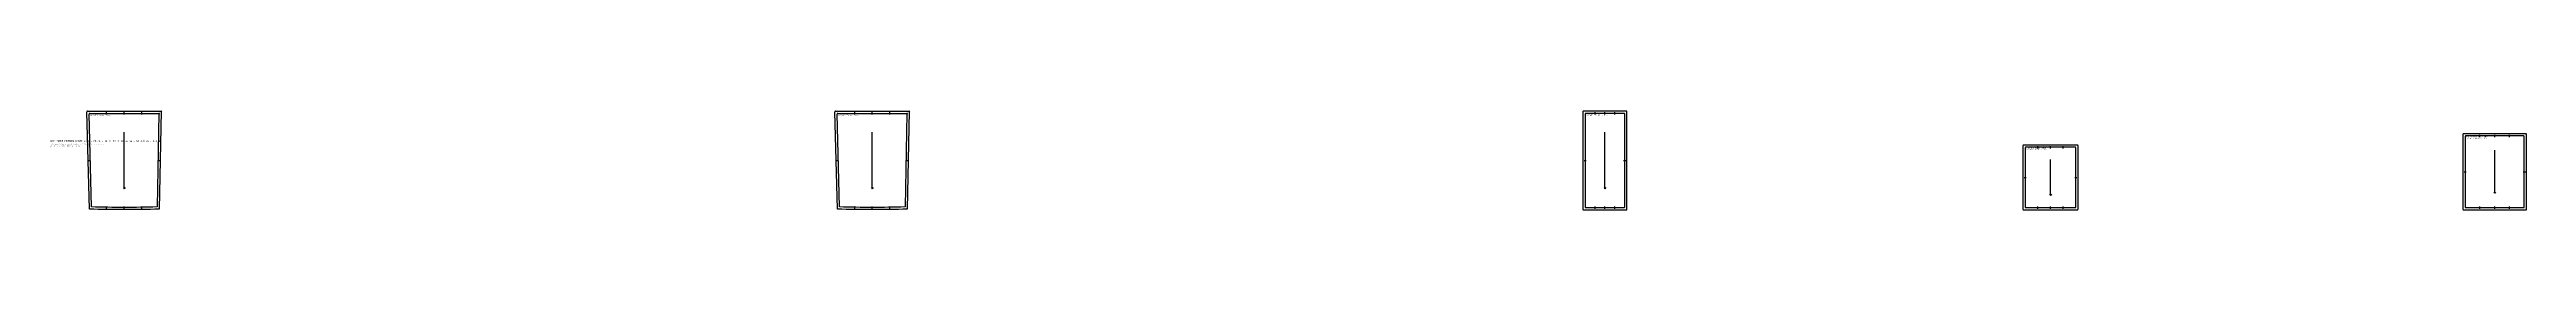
# Model space of a CAD drawing. Header units: millimetres. Extents: x 20 to 11279, y 290 to 7070.
# Drawn here: x 20 to 11279, y 290 to 740 of the extents above; entities that cross this region are included whole.
import ezdxf

# ---------------------------------------------------------------- set-up
doc = ezdxf.new("R2010")
doc.units = ezdxf.units.MM
for name, color, linetype in [('CUT', 1, 'CONTINUOUS'), ('GRAIN', 6, 'CONTINUOUS'), ('NOTCH', 3, 'CONTINUOUS'), ('STITCH', 5, 'CONTINUOUS'), ('TEXT', 7, 'CONTINUOUS')]:
    doc.layers.add(name, color=color, linetype=linetype)

msp = doc.modelspace()

# ---------------------------------------------------------------- linework, layer by layer
at = {"layer": 'CUT'}
for points in [[(193, 740), (527, 740), (530, 737), (529.94, 737.59), (529.77, 738.15), (529.49, 738.67), (529.12, 739.12), (528.67, 739.49), (528.15, 739.77), (527.59, 739.94), (527, 740), (518.1, 293), (518.1, 293), (498.34, 292.53), (478.58, 292.11), (458.81, 291.77), (439.05, 291.48), (419.29, 291.26), (399.52, 291.1), (379.76, 291.01), (360, 290.98), (340.24, 291.01), (320.48, 291.1), (300.71, 291.26), (280.95, 291.48), (261.19, 291.77), (241.42, 292.11), (221.66, 292.53), (201.9, 293), (190, 737), (193, 740), (192.41, 739.94), (191.85, 739.77), (191.33, 739.49), (190.88, 739.12), (190.51, 738.67), (190.23, 738.15), (190.06, 737.59), (190, 737)], [(3593, 740), (3927, 740), (3930, 737), (3929.94, 737.59), (3929.77, 738.15), (3929.49, 738.67), (3929.12, 739.12), (3928.67, 739.49), (3928.15, 739.77), (3927.59, 739.94), (3927, 740), (3918.1, 293), (3918.1, 293), (3898.34, 292.53), (3878.57, 292.11), (3858.81, 291.77), (3839.05, 291.48), (3819.29, 291.26), (3799.53, 291.1), (3779.76, 291.01), (3760, 290.98), (3740.24, 291.01), (3720.47, 291.1), (3700.71, 291.26), (3680.95, 291.48), (3661.19, 291.77), (3641.43, 292.11), (3621.66, 292.53), (3601.9, 293), (3590, 737), (3593, 740), (3592.41, 739.94), (3591.85, 739.77), (3591.33, 739.49), (3590.88, 739.12), (3590.51, 738.67), (3590.23, 738.15), (3590.06, 737.59), (3590, 737)], [(7187.6, 290), (7188.07, 290.05), (7188.52, 290.18), (7188.93, 290.4), (7189.3, 290.7), (7189.6, 291.07), (7189.82, 291.48), (7189.95, 291.93), (7190, 292.4), (7190, 737.6), (7189.95, 738.07), (7189.82, 738.52), (7189.6, 738.93), (7189.3, 739.3), (7188.93, 739.6), (7188.52, 739.82), (7188.07, 739.95), (7187.6, 740), (6992.4, 740), (6991.93, 739.95), (6991.48, 739.82), (6991.07, 739.6), (6990.7, 739.3), (6990.4, 738.93), (6990.18, 738.52), (6990.05, 738.07), (6990, 737.6), (6990, 292.4), (6990.05, 291.93), (6990.18, 291.48), (6990.4, 291.07), (6990.7, 290.7), (6991.07, 290.4), (6991.48, 290.18), (6991.93, 290.05), (6992.4, 290)], [(9238, 290), (9238.47, 290.05), (9238.92, 290.18), (9239.33, 290.4), (9239.7, 290.7), (9240, 291.07), (9240.22, 291.48), (9240.35, 291.93), (9240.4, 292.4), (9240.4, 582.8), (9240.35, 583.27), (9240.22, 583.72), (9240, 584.13), (9239.7, 584.5), (9239.33, 584.8), (9238.92, 585.02), (9238.47, 585.15), (9238, 585.2), (8992.4, 585.2), (8991.93, 585.15), (8991.48, 585.02), (8991.07, 584.8), (8990.7, 584.5), (8990.4, 584.13), (8990.18, 583.72), (8990.05, 583.27), (8990, 582.8), (8990, 292.4), (8990.05, 291.93), (8990.18, 291.48), (8990.4, 291.07), (8990.7, 290.7), (8991.07, 290.4), (8991.48, 290.18), (8991.93, 290.05), (8992.4, 290)], [(11276.4, 290), (11276.87, 290.05), (11277.32, 290.18), (11277.73, 290.4), (11278.1, 290.7), (11278.4, 291.07), (11278.62, 291.48), (11278.75, 291.93), (11278.8, 292.4), (11278.8, 634.4), (11278.75, 634.87), (11278.62, 635.32), (11278.4, 635.73), (11278.1, 636.1), (11277.73, 636.4), (11277.32, 636.62), (11276.87, 636.75), (11276.4, 636.8), (10992.4, 636.8), (10991.93, 636.75), (10991.48, 636.62), (10991.07, 636.4), (10990.7, 636.1), (10990.4, 635.73), (10990.18, 635.32), (10990.05, 634.87), (10990, 634.4), (10990, 292.4), (10990.05, 291.93), (10990.18, 291.48), (10990.4, 291.07), (10990.7, 290.7), (10991.07, 290.4), (10991.48, 290.18), (10991.93, 290.05), (10992.4, 290)]]:
    msp.add_lwpolyline(points, close=True, dxfattribs=at)
at = {"layer": 'GRAIN'}
for p, q in [((360, 386), (360, 644)), ((3760, 386), (3760, 644)), ((7090, 386), (7090, 644)), ((9115.2, 355.04), (9115.2, 520.16)), ((11134.4, 365.36), (11134.4, 561.44)), ((356, 392), (360, 386)), ((364, 392), (360, 386)), ((3756, 392), (3760, 386)), ((3764, 392), (3760, 386)), ((7086, 392), (7090, 386)), ((7094, 392), (7090, 386)), ((9111.2, 361.04), (9115.2, 355.04)), ((9119.2, 361.04), (9115.2, 355.04)), ((11130.4, 371.36), (11134.4, 365.36)), ((11138.4, 371.36), (11134.4, 365.36))]:
    msp.add_line(p, q, dxfattribs=at)
at = {"layer": 'NOTCH'}
for p, q in [((280, 725), (280, 735)), ((360, 725), (360, 735)), ((440, 725), (440, 735)), ((3680, 725), (3680, 735)), ((3760, 725), (3760, 735)), ((3840, 725), (3840, 735)), ((7045, 725), (7045, 735)), ((7090, 725), (7090, 735)), ((7135, 725), (7135, 735)), ((9057.6, 570.2), (9057.6, 580.2)), ((9115.2, 570.2), (9115.2, 580.2)), ((9172.8, 570.2), (9172.8, 580.2)), ((11067.2, 621.8), (11067.2, 631.8)), ((11134.4, 621.8), (11134.4, 631.8)), ((11201.6, 621.8), (11201.6, 631.8)), ((195, 515), (205, 515)), ((515, 515), (525, 515)), ((3595, 515), (3605, 515)), ((3915, 515), (3925, 515)), ((6995, 515), (7005, 515)), ((7175, 515), (7185, 515)), ((10995, 463.4), (11005, 463.4)), ((11263.8, 463.4), (11273.8, 463.4)), ((8995, 437.6), (9005, 437.6)), ((9225.4, 437.6), (9235.4, 437.6)), ((280, 295), (280, 305)), ((360, 295), (360, 305)), ((440, 295), (440, 305)), ((3680, 295), (3680, 305)), ((3760, 295), (3760, 305)), ((3840, 295), (3840, 305)), ((7045, 295), (7045, 305)), ((7090, 295), (7090, 305)), ((7135, 295), (7135, 305)), ((9057.6, 295), (9057.6, 305)), ((9115.2, 295), (9115.2, 305)), ((9172.8, 295), (9172.8, 305)), ((11067.2, 295), (11067.2, 305)), ((11134.4, 295), (11134.4, 305)), ((11201.6, 295), (11201.6, 305))]:
    msp.add_line(p, q, dxfattribs=at)
at = {"layer": 'STITCH'}
for points in [[(203, 730), (517, 730), (520, 727), (519.94, 727.59), (519.77, 728.15), (519.49, 728.67), (519.12, 729.12), (518.67, 729.49), (518.15, 729.77), (517.59, 729.94), (517, 730), (508.8, 303), (508.8, 303), (490.2, 302.53), (471.6, 302.11), (453, 301.77), (434.4, 301.48), (415.8, 301.26), (397.2, 301.1), (378.6, 301.01), (360, 300.98), (341.4, 301.01), (322.8, 301.1), (304.2, 301.26), (285.6, 301.48), (267, 301.77), (248.4, 302.11), (229.8, 302.53), (211.2, 303), (200, 727), (203, 730), (202.41, 729.94), (201.85, 729.77), (201.33, 729.49), (200.88, 729.12), (200.51, 728.67), (200.23, 728.15), (200.06, 727.59), (200, 727)], [(3603, 730), (3917, 730), (3920, 727), (3919.94, 727.59), (3919.77, 728.15), (3919.49, 728.67), (3919.12, 729.12), (3918.67, 729.49), (3918.15, 729.77), (3917.59, 729.94), (3917, 730), (3908.8, 303), (3908.8, 303), (3890.2, 302.53), (3871.6, 302.11), (3853, 301.77), (3834.4, 301.48), (3815.8, 301.26), (3797.2, 301.1), (3778.6, 301.01), (3760, 300.98), (3741.4, 301.01), (3722.8, 301.1), (3704.2, 301.26), (3685.6, 301.48), (3667, 301.77), (3648.4, 302.11), (3629.8, 302.53), (3611.2, 303), (3600, 727), (3603, 730), (3602.41, 729.94), (3601.85, 729.77), (3601.33, 729.49), (3600.88, 729.12), (3600.51, 728.67), (3600.23, 728.15), (3600.06, 727.59), (3600, 727)], [(7177.6, 300), (7178.07, 300.05), (7178.52, 300.18), (7178.93, 300.4), (7179.3, 300.7), (7179.6, 301.07), (7179.82, 301.48), (7179.95, 301.93), (7180, 302.4), (7180, 727.6), (7179.95, 728.07), (7179.82, 728.52), (7179.6, 728.93), (7179.3, 729.3), (7178.93, 729.6), (7178.52, 729.82), (7178.07, 729.95), (7177.6, 730), (7002.4, 730), (7001.93, 729.95), (7001.48, 729.82), (7001.07, 729.6), (7000.7, 729.3), (7000.4, 728.93), (7000.18, 728.52), (7000.05, 728.07), (7000, 727.6), (7000, 302.4), (7000.05, 301.93), (7000.18, 301.48), (7000.4, 301.07), (7000.7, 300.7), (7001.07, 300.4), (7001.48, 300.18), (7001.93, 300.05), (7002.4, 300)], [(9228, 300), (9228.47, 300.05), (9228.92, 300.18), (9229.33, 300.4), (9229.7, 300.7), (9230, 301.07), (9230.22, 301.48), (9230.35, 301.93), (9230.4, 302.4), (9230.4, 572.8), (9230.35, 573.27), (9230.22, 573.72), (9230, 574.13), (9229.7, 574.5), (9229.33, 574.8), (9228.92, 575.02), (9228.47, 575.15), (9228, 575.2), (9002.4, 575.2), (9001.93, 575.15), (9001.48, 575.02), (9001.07, 574.8), (9000.7, 574.5), (9000.4, 574.13), (9000.18, 573.72), (9000.05, 573.27), (9000, 572.8), (9000, 302.4), (9000.05, 301.93), (9000.18, 301.48), (9000.4, 301.07), (9000.7, 300.7), (9001.07, 300.4), (9001.48, 300.18), (9001.93, 300.05), (9002.4, 300)], [(11266.4, 300), (11266.87, 300.05), (11267.32, 300.18), (11267.73, 300.4), (11268.1, 300.7), (11268.4, 301.07), (11268.62, 301.48), (11268.75, 301.93), (11268.8, 302.4), (11268.8, 624.4), (11268.75, 624.87), (11268.62, 625.32), (11268.4, 625.73), (11268.1, 626.1), (11267.73, 626.4), (11267.32, 626.62), (11266.87, 626.75), (11266.4, 626.8), (11002.4, 626.8), (11001.93, 626.75), (11001.48, 626.62), (11001.07, 626.4), (11000.7, 626.1), (11000.4, 625.73), (11000.18, 625.32), (11000.05, 624.87), (11000, 624.4), (11000, 302.4), (11000.05, 301.93), (11000.18, 301.48), (11000.4, 301.07), (11000.7, 300.7), (11001.07, 300.4), (11001.48, 300.18), (11001.93, 300.05), (11002.4, 300)]]:
    msp.add_lwpolyline(points, close=True, dxfattribs=at)

# ---------------------------------------------------------------- texts
at = {"layer": 'TEXT'}
for s, height, p in [('CUT 34.0x45.0 FIN 32.0x43.0 SA 1.0 QTY 1', 3.2, (205, 718)), ('P01 FRONT PANEL / 前幅', 5, (205, 724)), ('CUT 34.0x45.0 FIN 32.0x43.0 SA 1.0 QTY 1', 3.2, (3605, 718)), ('P02 BACK PANEL / 后幅', 5, (3605, 724)), ('CUT 20.0x45.0 FIN 18.0x43.0 SA 1.0 QTY 2', 3.2, (7005, 718)), ('P03 GUSSET / 侧围', 5, (7005, 724)), ('DRAFT - pattern maker must verify before cutting. Not a signed production pattern.', 4, (20, 588)), ('Layers: CUT / STITCH / NOTCH / GRAIN / TEXT. Units: mm.', 3.2, (20, 580)), ('i2GO PAPER PATTERN DRAFT v0.1 - CM-01 - 32 × 43 × 18 cm cm - SA 1.0 cm - 1:1 mm', 8, (20, 600)), ('CUT 25.0x29.5 FIN 23.0x27.5 SA 1.0 QTY 1', 3.2, (9005, 563.2)), ('P05 FRONT POCKET / 前袋', 5, (9005, 569.2)), ('CUT 28.9x34.7 FIN 26.9x32.7 SA 1.0 QTY 1', 3.2, (11005, 614.8)), ('P06 LAPTOP SLEEVE / 电脑仓', 5, (11005, 620.8))]:
    msp.add_text(s, height=height, dxfattribs=at).set_placement(p)

doc.saveas('drawing.dxf')
